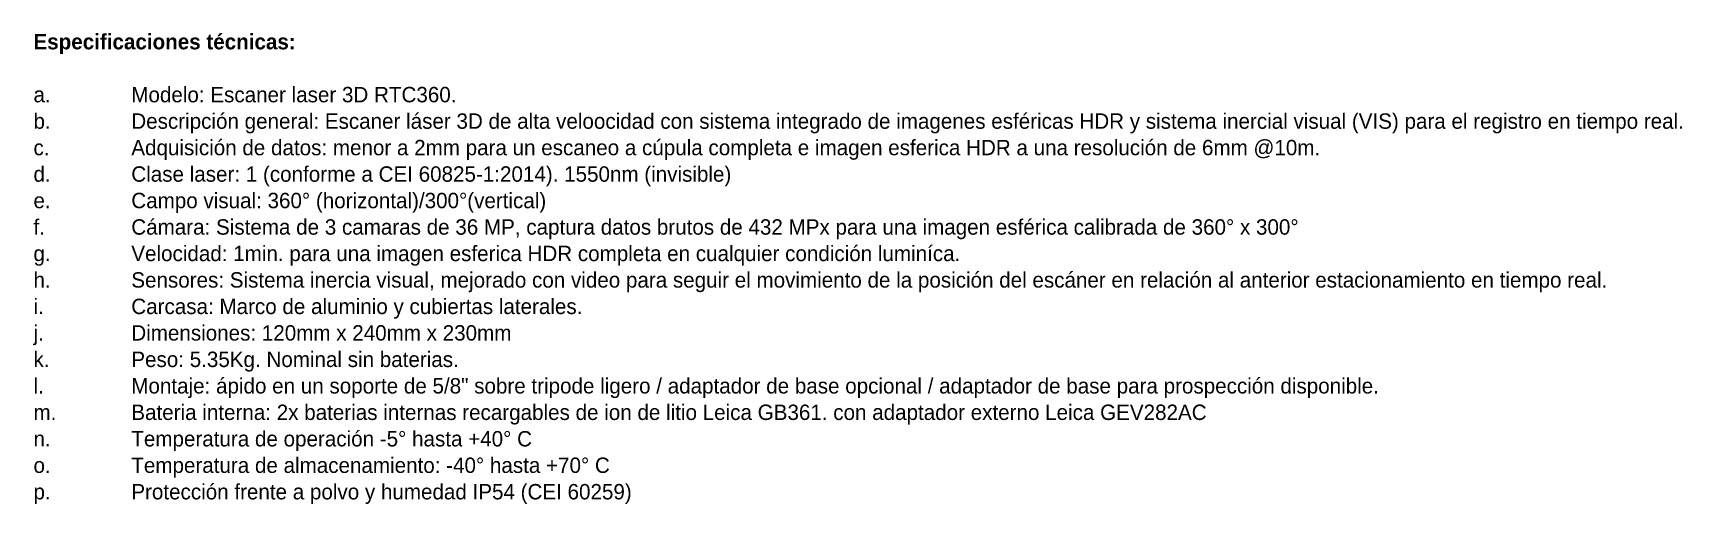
# Model space of a CAD drawing. Header units: centimetres. Extents: x -6751 to 18508, y -134 to 1674.
# Drawn here: x 17437 to 18508, y -134 to 172 of the extents above; entities that cross this region are included whole.
import ezdxf

# ---------------------------------------------------------------- set-up
doc = ezdxf.new("R2010")
doc.units = ezdxf.units.CM
doc.layers.add('G-ANNO-TEXT', color=7, linetype='Continuous', lineweight=9)
doc.styles.add('Century Gothic_4', font='GOTHIC.TTF', dxfattribs={"height": 10})
doc.styles.add('Century Gothic_B', font='GOTHICB.TTF', dxfattribs={"height": 10})

msp = doc.modelspace()

# ---------------------------------------------------------------- texts
at = {"layer": 'G-ANNO-TEXT', "char_height": 10, "attachment_point": 1}
for s, insert, width, style in [('Especificaciones técnicas:', (17437.645, 171.727), 222.86912, 'Century Gothic_B'), ('a.', (17437.645, 137.332), 76.96958, 'Century Gothic_4'), ('Modelo: Escaner laser 3D RTC360.', (17501.145, 137.332), 280.59062, 'Century Gothic_4'), ('b.', (17437.645, 120.134), 76.96958, 'Century Gothic_4'), ('Descripción general: Escaner láser 3D de alta veloocidad con sistema integrado de imagenes esféricas HDR y sistema inercial visual (VIS) para el registro en tiempo real.', (17501.145, 120.134), 1407.36241, 'Century Gothic_4'), ('c.', (17437.645, 102.936), 76.96958, 'Century Gothic_4'), ('Adquisición de datos: menor a 2mm para un escaneo a cúpula completa e imagen esferica HDR a una resolución de 6mm @10m.', (17501.145, 102.936), 1094.30344, 'Century Gothic_4'), ('d.', (17437.645, 85.738), 76.96958, 'Century Gothic_4'), ('Clase laser: 1 (conforme a CEI 60825-1:2014). 1550nm (invisible)', (17501.145, 85.738), 525.907, 'Century Gothic_4'), ('e.', (17437.645, 68.54), 76.96958, 'Century Gothic_4'), ('Campo visual: 360° (horizontal)/300°(vertical)', (17501.145, 68.54), 376.79312, 'Century Gothic_4'), ('f.', (17437.645, 51.342), 76.96958, 'Century Gothic_4'), ('Cámara: Sistema de 3 camaras de 36 MP, captura datos brutos de 432 MPx para una imagen esférica calibrada de 360° x 300°', (17501.145, 51.342), 1064.641, 'Century Gothic_4'), ('Velocidad: 1min. para una imagen esferica HDR completa en cualquier condición luminíca.', (17501.145, 34.144), 771.22337, 'Century Gothic_4'), ('g.', (17437.645, 34.144), 76.96958, 'Century Gothic_4'), ('h.', (17437.645, 16.946), 76.96958, 'Century Gothic_4'), ('Sensores: Sistema inercia visual, mejorado con video para seguir el movimiento de la posición del escáner en relación al anterior estacionamiento en tiempo real. ', (17501.145, 16.946), 1360.46369, 'Century Gothic_4'), ('i.', (17437.645, -0.252), 76.96958, 'Century Gothic_4'), ('Carcasa: Marco de aluminio y cubiertas laterales.', (17501.145, -0.252), 416.47666, 'Century Gothic_4'), ('j.', (17437.645, -17.45), 76.96958, 'Century Gothic_4'), ('Dimensiones: 120mm x 240mm x 230mm ', (17501.145, -17.45), 339.9155, 'Century Gothic_4'), ('k.', (17437.645, -34.648), 76.96958, 'Century Gothic_4'), ('Peso: 5.35Kg. Nominal sin baterias.', (17501.145, -34.648), 284.59906, 'Century Gothic_4'), ('l.', (17437.645, -51.845), 76.96958, 'Century Gothic_4'), ('Montaje: ápido en un soporte de 5/8" sobre tripode ligero / adaptador de base opcional / adaptador de base para prospección disponible.', (17501.145, -51.845), 1175.27388, 'Century Gothic_4'), ('m.', (17437.645, -69.043), 76.96958, 'Century Gothic_4'), ('Bateria interna: 2x baterias internas recargables de ion de litio Leica GB361. con adaptador externo Leica GEV282AC', (17501.145, -69.043), 976.05453, 'Century Gothic_4'), ('Temperatura de operación -5° hasta +40° C', (17501.145, -86.241), 365.16866, 'Century Gothic_4'), ('n.', (17437.645, -86.241), 76.96958, 'Century Gothic_4'), ('o.', (17437.645, -103.439), 76.96958, 'Century Gothic_4'), ('Temperatura de almacenamiento: -40° hasta +70° C', (17501.145, -103.439), 438.12222, 'Century Gothic_4'), ('p.', (17437.645, -120.637), 76.96958, 'Century Gothic_4'), ('Protección frente a polvo y humedad IP54 (CEI 60259)', (17501.145, -120.637), 452.95344, 'Century Gothic_4')]:
    msp.add_mtext(s, dxfattribs=dict(at, insert=insert, width=width, style=style))

doc.saveas('drawing.dxf')
